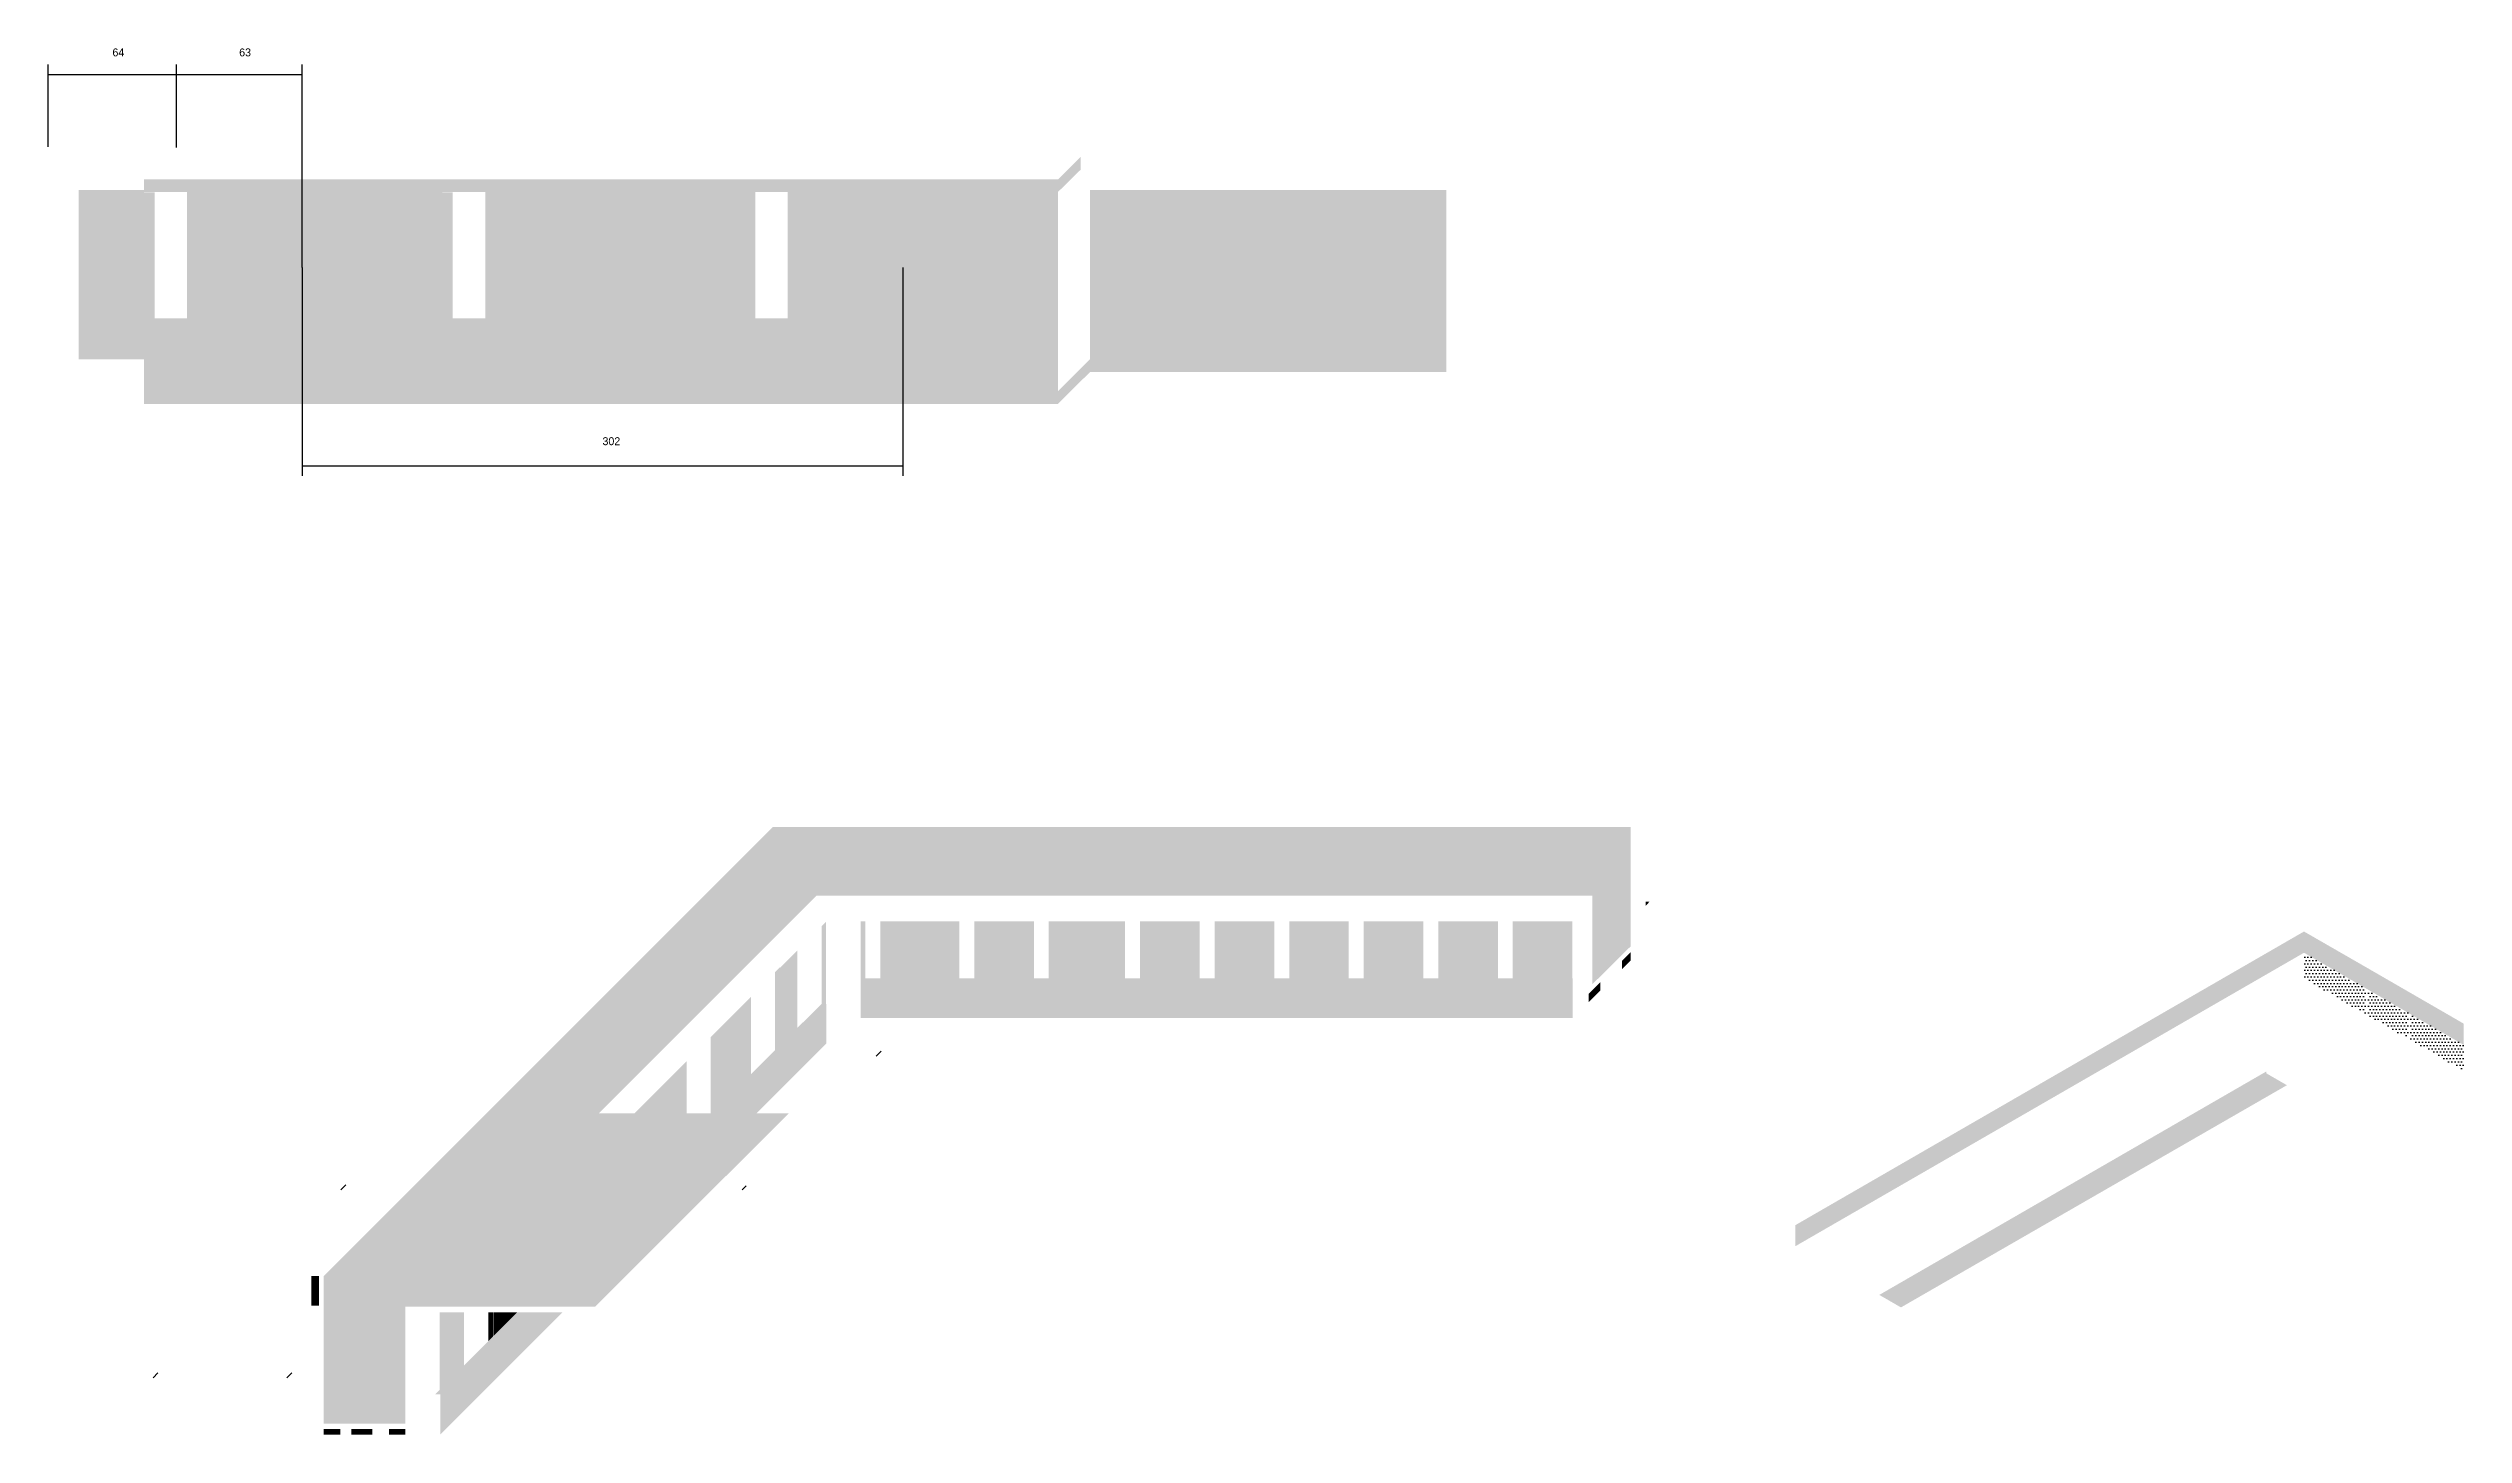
# Model space of a CAD drawing. Header units: metres. Extents: x 230 to 4258, y -1006 to 278.
# Drawn here: x 230 to 1446, y -420 to 278 of the extents above; entities that cross this region are included whole.
import ezdxf

# ---------------------------------------------------------------- set-up
doc = ezdxf.new("R2010")
doc.units = ezdxf.units.M
for name, color, linetype in [('COTA', 2, 'Continuous'), ('Hachura', 8, 'Continuous'), ('Madeira', 52, 'Continuous')]:
    doc.layers.add(name, color=color, linetype=linetype)
pattern_1 = [(45, (0, 0), (-230.184, 230.184), [])]

msp = doc.modelspace()

# ---------------------------------------------------------------- texts
at = {"layer": 'COTA'}
for s, p in [('64', (261.9, 274.2)), ('63', (325.7, 274.2)), ('302', (508.6, 78.4))]:
    msp.add_text(s, height=4, dxfattribs=at).set_placement(p)

# ---------------------------------------------------------------- hatches: boundary and pattern name
at = {"layer": 'Hachura'}
h = msp.add_hatch(color=8, dxfattribs=at)
h.dxf.hatch_style = 1
h.paths.add_polyline_path([(749.3, 217.1), (749.3, 223.5), (737.9, 212.2), (737.9, 205.9)])
h = msp.add_hatch(color=8, dxfattribs=at)
h.dxf.hatch_style = 1
h.paths.add_polyline_path([(277.8, 205.9), (277.8, 205.9), (277.8, 206.9), (244.9, 206.9), (244.9, 121.7), (277.8, 121.7)])
h = msp.add_hatch(color=8, dxfattribs=at)
h.dxf.hatch_style = 1
h.paths.add_polyline_path([(737.9, 212.2), (277.8, 212.2), (277.8, 205.9), (737.9, 205.9)])
h = msp.add_hatch(color=8, dxfattribs=at)
h.dxf.hatch_style = 1
h.paths.add_polyline_path([(754.1, 206.9), (754.1, 115.3), (933.4, 115.3), (933.4, 206.9)])
h = msp.add_hatch(color=8, dxfattribs=at)
h.dxf.hatch_style = 1
h.paths.add_polyline_path([(277.7, 142.2), (283.1, 142.2), (283.1, 142.2), (283.1, 205.8), (283.1, 205.8), (277.7, 205.8), (277.7, 205.8), (277.7, 142.2)])
h = msp.add_hatch(color=8, dxfattribs=at)
h.dxf.hatch_style = 1
h.paths.add_polyline_path([(299.4, 142.2), (428, 142.2), (428, 142.2), (428, 205.9), (428, 205.9), (299.4, 205.9), (299.4, 205.9), (299.4, 142.2)])
h = msp.add_hatch(color=8, dxfattribs=at)
h.dxf.hatch_style = 1
h.paths.add_polyline_path([(427.9, 142.2), (433.2, 142.2), (433.2, 142.2), (433.2, 205.8), (433.2, 205.8), (427.9, 205.8), (427.9, 205.8), (427.9, 142.2)])
h = msp.add_hatch(color=8, dxfattribs=at)
h.dxf.hatch_style = 1
h.paths.add_polyline_path([(449.6, 142.2), (580.3, 142.2), (580.3, 142.2), (580.3, 205.9), (580.3, 205.9), (449.6, 205.9), (449.6, 205.9), (449.6, 142.2)])
h = msp.add_hatch(color=8, dxfattribs=at)
h.dxf.hatch_style = 1
h.paths.add_polyline_path([(580.3, 142.2), (585.6, 142.2), (585.6, 142.2), (585.6, 205.9), (585.6, 205.9), (580.3, 205.9), (580.3, 205.9), (580.3, 142.2)])
h = msp.add_hatch(color=8, dxfattribs=at)
h.dxf.hatch_style = 1
h.paths.add_polyline_path([(601.9, 142.2), (732.6, 142.2), (732.6, 142.2), (732.6, 205.9), (732.6, 205.9), (601.9, 205.9), (601.9, 205.9), (601.9, 142.2)])
h = msp.add_hatch(color=8, dxfattribs=at)
h.dxf.hatch_style = 1
h.paths.add_polyline_path([(732.6, 142.2), (737.9, 142.2), (737.9, 142.2), (737.9, 205.9), (737.9, 205.9), (732.6, 205.9), (732.6, 205.9), (732.6, 142.2)])
h = msp.add_hatch(color=8, dxfattribs=at)
h.dxf.hatch_style = 1
h.paths.add_polyline_path([(737.9, 142.2), (277.8, 142.2), (277.8, 105.6), (277.8, 99.2), (737.9, 99.2)])
h = msp.add_hatch(color=8, dxfattribs=at)
h.dxf.hatch_style = 1
h.paths.add_polyline_path([(737.9, 105.6), (737.9, 99.2), (754.1, 115.3), (754.1, 121.7)])
h = msp.add_hatch(color=8, dxfattribs=at)
h.dxf.hatch_style = 1
h.paths.add_polyline_path([(409.4, -355.4), (594.4, -170.4), (594.4, -113.9), (594.4, -113.9), (368.3, -340), (368.3, -414.4), (409.4, -373.4)])
h = msp.add_hatch(color=8, dxfattribs=at)
h.dxf.hatch_style = 1
h.paths.add_polyline_path([(594.4, -170.4), (616.4, -148.4), (1006.9, -148.4), (1006.9, -174), (1026.2, -174), (1026.2, -113.9), (594.4, -113.9)])
h = msp.add_hatch(color=8, dxfattribs=at)
h.dxf.hatch_style = 1
h.paths.add_polyline_path([(1035.8, -151.4), (1033.8, -151.4), (1033.8, -153.6)])
h = msp.add_hatch(color=8, dxfattribs=at)
h.dxf.hatch_style = 1
h.paths.add_polyline_path([(618.9, -205.3), (621.2, -203), (621.2, -203), (621.2, -161.5), (621.2, -161.5), (618.9, -163.9), (618.9, -163.9), (618.9, -205.3)])
h = msp.add_hatch(color=8, dxfattribs=at)
h.dxf.hatch_style = 1
h.paths.add_polyline_path([(638.5, -190.1), (641, -190.1), (641, -190.1), (641, -161.4), (641, -161.4), (638.5, -161.4), (638.5, -161.4), (638.5, -190.1)])
h = msp.add_hatch(color=8, dxfattribs=at)
h.dxf.hatch_style = 1
h.paths.add_polyline_path([(648.5, -190.1), (685.9, -190.1), (685.9, -190.1), (685.9, -161.3), (685.9, -161.3), (648.5, -161.3), (648.5, -161.3), (648.5, -190.1)])
h = msp.add_hatch(color=8, dxfattribs=at)
h.dxf.hatch_style = 1
h.paths.add_polyline_path([(685.8, -190.1), (688.2, -190.1), (688.2, -190.1), (688.2, -161.4), (688.2, -161.4), (685.8, -161.4), (685.8, -161.4), (685.8, -190.1)])
h = msp.add_hatch(color=8, dxfattribs=at)
h.dxf.hatch_style = 1
h.paths.add_polyline_path([(695.8, -190.1), (723.4, -190.1), (723.4, -190.1), (723.4, -161.3), (723.4, -161.3), (695.8, -161.3), (695.8, -161.3), (695.8, -190.1)])
h = msp.add_hatch(color=8, dxfattribs=at)
h.dxf.hatch_style = 1
h.paths.add_polyline_path([(723.3, -190.1), (725.8, -190.1), (725.8, -190.1), (725.8, -161.4), (725.8, -161.4), (723.3, -161.4), (723.3, -161.4), (723.3, -190.1)])
h = msp.add_hatch(color=8, dxfattribs=at)
h.dxf.hatch_style = 1
h.paths.add_polyline_path([(733.3, -190.1), (769.4, -190.1), (769.4, -190.1), (769.4, -161.3), (769.4, -161.3), (733.3, -161.3), (733.3, -161.3), (733.3, -190.1)])
h = msp.add_hatch(color=8, dxfattribs=at)
h.dxf.hatch_style = 1
h.paths.add_polyline_path([(769.3, -190.1), (771.7, -190.1), (771.7, -190.1), (771.7, -161.4), (771.7, -161.4), (769.3, -161.4), (769.3, -161.4), (769.3, -190.1)])
h = msp.add_hatch(color=8, dxfattribs=at)
h.dxf.hatch_style = 1
h.paths.add_polyline_path([(779.2, -190.1), (806.9, -190.1), (806.9, -190.1), (806.9, -161.3), (806.9, -161.3), (779.2, -161.3), (779.2, -161.3), (779.2, -190.1)])
h = msp.add_hatch(color=8, dxfattribs=at)
h.dxf.hatch_style = 1
h.paths.add_polyline_path([(806.8, -190.1), (809.2, -190.1), (809.2, -190.1), (809.2, -161.4), (809.2, -161.4), (806.8, -161.4), (806.8, -161.4), (806.8, -190.1)])
h = msp.add_hatch(color=8, dxfattribs=at)
h.dxf.hatch_style = 1
h.paths.add_polyline_path([(816.8, -190.1), (844.4, -190.1), (844.4, -190.1), (844.4, -161.3), (844.4, -161.3), (816.8, -161.3), (816.8, -161.3), (816.8, -190.1)])
h = msp.add_hatch(color=8, dxfattribs=at)
h.dxf.hatch_style = 1
h.paths.add_polyline_path([(844.3, -190.1), (846.8, -190.1), (846.8, -190.1), (846.8, -161.4), (846.8, -161.4), (844.3, -161.4), (844.3, -161.4), (844.3, -190.1)])
h = msp.add_hatch(color=8, dxfattribs=at)
h.dxf.hatch_style = 1
h.paths.add_polyline_path([(854.3, -190.1), (882, -190.1), (882, -190.1), (882, -161.3), (882, -161.3), (854.3, -161.3), (854.3, -161.3), (854.3, -190.1)])
h = msp.add_hatch(color=8, dxfattribs=at)
h.dxf.hatch_style = 1
h.paths.add_polyline_path([(881.9, -190.1), (884.3, -190.1), (884.3, -190.1), (884.3, -161.4), (884.3, -161.4), (881.9, -161.4), (881.9, -161.4), (881.9, -190.1)])
h = msp.add_hatch(color=8, dxfattribs=at)
h.dxf.hatch_style = 1
h.paths.add_polyline_path([(891.8, -190.1), (919.5, -190.1), (919.5, -190.1), (919.5, -161.3), (919.5, -161.3), (891.8, -161.3), (891.8, -161.3), (891.8, -190.1)])
h = msp.add_hatch(color=8, dxfattribs=at)
h.dxf.hatch_style = 1
h.paths.add_polyline_path([(919.4, -190.1), (921.8, -190.1), (921.8, -190.1), (921.8, -161.4), (921.8, -161.4), (919.4, -161.4), (919.4, -161.4), (919.4, -190.1)])
h = msp.add_hatch(color=8, dxfattribs=at)
h.dxf.hatch_style = 1
h.paths.add_polyline_path([(929.4, -190.1), (957, -190.1), (957, -190.1), (957, -161.3), (957, -161.3), (929.4, -161.3), (929.4, -161.3), (929.4, -190.1)])
h = msp.add_hatch(color=8, dxfattribs=at)
h.dxf.hatch_style = 1
h.paths.add_polyline_path([(956.9, -190.1), (959.4, -190.1), (959.4, -190.1), (959.4, -161.4), (959.4, -161.4), (956.9, -161.4), (956.9, -161.4), (956.9, -190.1)])
h = msp.add_hatch(color=8, dxfattribs=at)
h.dxf.hatch_style = 1
h.paths.add_polyline_path([(966.9, -190.1), (994.6, -190.1), (994.6, -190.1), (994.6, -161.3), (994.6, -161.3), (966.9, -161.3), (966.9, -161.3), (966.9, -190.1)])
h = msp.add_hatch(color=8, dxfattribs=at)
h.dxf.hatch_style = 1
h.paths.add_polyline_path([(994.5, -190.1), (996.9, -190.1), (996.9, -190.1), (996.9, -161.4), (996.9, -161.4), (994.5, -161.4), (994.5, -161.4), (994.5, -190.1)])
h = msp.add_hatch(color=8, dxfattribs=at)
h.dxf.hatch_style = 1
h.paths.add_polyline_path([(1109.1, -314.4), (1109.1, -325), (1109.1, -325), (1365.2, -177.2), (1365.2, -177.2), (1365.2, -166.5), (1365.2, -166.5), (1109.1, -314.4)])
h = msp.add_hatch(color=8, dxfattribs=at)
h.dxf.hatch_style = 1
h.paths.add_polyline_path([(1396.3, -184.4), (1365.2, -166.5), (1365.2, -177.2), (1396.3, -195.1), (1445.6, -223.6), (1445.6, -212.9)])
h = msp.add_hatch(color=8, dxfattribs=at)
h.dxf.hatch_style = 1
h.paths.add_polyline_path([(540.1, -197.8), (555.8, -197.8), (555.8, -197.8), (555.8, -179.3), (555.8, -179.3), (540.1, -179.3), (540.1, -179.3), (540.1, -197.8)])
h = msp.add_hatch(color=8, dxfattribs=at)
h.dxf.hatch_style = 1
h.paths.add_polyline_path([(598, -223.7), (606.7, -215.1), (606.7, -215.1), (606.7, -176.1), (606.7, -176.1), (598, -184.8), (598, -184.8), (598, -223.7)])
h = msp.add_hatch(color=8, dxfattribs=at)
h.dxf.hatch_style = 1
h.paths.add_polyline_path([(823, -192.2), (838.8, -192.2), (838.8, -192.2), (838.8, -173.6), (838.8, -173.6), (823, -173.6), (823, -173.6), (823, -192.2)])
h = msp.add_hatch(color=8, dxfattribs=at)
h.dxf.hatch_style = 1
h.paths.add_polyline_path([(1006.9, -174), (1006.9, -193.1), (1026.2, -174)])
h = msp.add_hatch(color=8, dxfattribs=at)
h.dxf.hatch_style = 1
h.paths.add_polyline_path([(1026.2, -181.2), (1026.2, -177), (1021.9, -181.2), (1021.9, -185.4)])
h = msp.add_hatch(dxfattribs=at)
h.set_pattern_fill('DOTS', scale=1.037)
h.paths.add_polyline_path([(1396.3, -208.1), (1396.3, -195.1), (1365.2, -177.2), (1365.2, -190.2)])
h = msp.add_hatch(color=8, dxfattribs=at)
h.dxf.hatch_style = 1
h.paths.add_polyline_path([(595.5, -226.2), (597.9, -223.8), (597.9, -223.8), (597.9, -184.5), (597.9, -184.5), (595.5, -186.9), (595.5, -186.9), (595.5, -226.2)])
h = msp.add_hatch(color=8, dxfattribs=at)
h.dxf.hatch_style = 1
h.paths.add_polyline_path([(997, -190.1), (837.3, -190.1), (824.4, -190.1), (638.6, -190.1), (638.6, -210.1), (997, -210.1)])
h = msp.add_hatch(color=8, dxfattribs=at)
h.dxf.hatch_style = 1
h.paths.add_polyline_path([(1011, -192), (1005, -198), (1005, -202.2), (1011, -196.2)])
h = msp.add_hatch(color=8, dxfattribs=at)
h.dxf.hatch_style = 1
h.paths.add_polyline_path([(565.6, -256.1), (583.3, -238.4), (583.3, -238.4), (583.3, -199.4), (583.3, -199.4), (565.6, -217.2), (565.6, -217.2), (565.6, -256.1)])
h = msp.add_hatch(color=8, dxfattribs=at)
h.dxf.hatch_style = 1
h.paths.add_polyline_path([(619, -205.2), (619, -202.8), (565.6, -256.1), (565.6, -258), (566.2, -258)])
h = msp.add_hatch(color=8, dxfattribs=at)
h.dxf.hatch_style = 1
h.paths.add_polyline_path([(621.3, -220), (621.3, -202.9), (566.2, -258), (586.2, -258), (621.3, -222.9)])
h = msp.add_hatch(dxfattribs=at)
h.set_pattern_fill('DOTS', scale=1.037)
h.paths.add_polyline_path([(1397, -195.5), (1397, -208.6), (1418.2, -220.8), (1418.2, -207.7)])
h = msp.add_hatch(color=8, dxfattribs=at)
h.dxf.hatch_style = 1
h.paths.add_polyline_path([(565.5, -217.3), (563.1, -219.6), (563.1, -258.1), (565.5, -258.1)])
h = msp.add_hatch(dxfattribs=at)
h.set_pattern_fill('DOTS', scale=1.037)
h.paths.add_polyline_path([(1418.5, -207.9), (1418.5, -220.9), (1445.6, -236.6), (1445.6, -223.6)])
h = msp.add_hatch(dxfattribs=at)
h.set_pattern_fill('ANSI36', scale=15)
h.paths.add_polyline_path([(409.5, -226.7), (407, -229.2), (463.6, -229.2), (466.1, -226.7)])
h = msp.add_hatch(dxfattribs=at)
h.set_pattern_fill('ANSI36', scale=15)
h.paths.add_polyline_path([(695.2, -226.7), (617.5, -226.7), (615, -229.2), (692.7, -229.2)])
h = msp.add_hatch(dxfattribs=at)
h.set_pattern_fill('ANSI36', scale=15)
h.paths.add_polyline_path([(695.2, -226.7), (692.7, -229.2), (692.7, -242.8), (695.2, -240.3)])
h = msp.add_hatch(color=8, dxfattribs=at)
h.dxf.hatch_style = 1
h.paths.add_polyline_path([(524.7, -258), (550.9, -258), (550.9, -231.9)])
h = msp.add_hatch(color=8, dxfattribs=at)
h.dxf.hatch_style = 1
h.paths.add_polyline_path([(1356.6, -243.9), (1346.2, -237.9), (1346.2, -237), (1151.4, -349.5), (1162.3, -355.8)])
h = msp.add_hatch(color=8, dxfattribs=at)
h.dxf.hatch_style = 1
h.paths.add_polyline_path([(409.4, -355.4), (412, -355.4), (424.3, -355.4), (505, -355.4), (602.4, -258), (506.8, -258)])
h = msp.add_hatch(color=8, dxfattribs=at)
h.dxf.hatch_style = 1
h.paths.add_polyline_path([(517.1, -307.4), (533, -307.4), (533, -307.4), (533, -288.5), (533, -288.5), (517.1, -288.5), (517.1, -288.5), (517.1, -307.4)])
h = msp.add_hatch(dxfattribs=at)
h.set_pattern_fill('ANSI36', scale=15)
h.paths.add_polyline_path([(342.6, -294.1), (340, -296.6), (396.6, -296.6), (399.1, -294.1)])
h = msp.add_hatch(dxfattribs=at)
h.set_pattern_fill('ANSI36', scale=15)
h.paths.add_polyline_path([(569.2, -294.1), (566.7, -296.6), (625.7, -296.6), (628.2, -294.1)])
h = msp.add_hatch(dxfattribs=at)
h.set_pattern_fill('ANSI36', scale=15)
h.paths.add_polyline_path([(628.2, -294.1), (625.7, -296.6), (625.7, -310.2), (628.2, -307.7)])
h = msp.add_hatch(color=8, dxfattribs=at)
h.dxf.hatch_style = 1
h.paths.add_polyline_path([(365.8, -340), (362.1, -340), (362.1, -354.9), (365.8, -354.9)])
h = msp.add_hatch(color=8, dxfattribs=at)
h.dxf.hatch_style = 1
h.paths.add_polyline_path([(468.3, -358.2), (465.7, -358.2), (424.3, -399.6), (426.9, -399.6)])
h = msp.add_hatch(color=8, dxfattribs=at)
h.dxf.hatch_style = 1
h.paths.add_polyline_path([(426.6, -397.3), (438.9, -385), (438.9, -385), (438.9, -358.2), (438.9, -358.2), (426.6, -358.2), (426.6, -358.2), (426.6, -397.3)])
h = msp.add_hatch(color=8, dxfattribs=at)
h.dxf.hatch_style = 1
h.paths.add_polyline_path([(488.6, -358.2), (483.1, -358.2), (468.3, -358.2), (426.9, -399.6), (426.9, -419.9)])
h = msp.add_hatch(color=8, dxfattribs=at)
h.dxf.hatch_style = 1
h.paths.add_polyline_path([(451.1, -372.8), (453.4, -370.5), (453.4, -370.5), (453.4, -358.3), (453.4, -358.3), (451.1, -358.3), (451.1, -358.3), (451.1, -372.8)])
h = msp.add_hatch(color=8, dxfattribs=at)
h.dxf.hatch_style = 1
h.paths.add_polyline_path([(453.6, -370.3), (465.7, -358.2), (465.7, -358.2), (453.6, -358.2), (453.6, -358.2), (453.6, -370.3)])
h = msp.add_hatch(color=8, dxfattribs=at)
h.dxf.hatch_style = 1
h.paths.add_polyline_path([(368.3, -414.4), (409.4, -414.4), (409.4, -373.4)])
h = msp.add_hatch(dxfattribs=at)
h.set_pattern_fill('ANSI36', scale=15)
h.paths.add_polyline_path([(248.5, -388.7), (246, -391.2), (353.4, -391.2), (353.4, -388.7)])
h = msp.add_hatch(dxfattribs=at)
h.set_pattern_fill('ANSI36', scale=15)
h.paths.add_polyline_path([(458.1, -388.7), (455.6, -391.2), (455.6, -391.2), (531.7, -391.2), (531.7, -391.2), (534.2, -388.7), (534.2, -388.7), (458.1, -388.7)])
h = msp.add_hatch(dxfattribs=at)
h.set_pattern_fill('ANSI36', scale=15)
h.paths.add_polyline_path([(534.2, -388.7), (531.7, -391.2), (531.7, -404.8), (534.2, -402.3)])
h = msp.add_hatch(color=8, dxfattribs=at)
h.dxf.hatch_style = 1
h.paths.add_polyline_path([(389.9, -412.4), (405.6, -412.4), (405.6, -412.4), (405.6, -393.8), (405.6, -393.8), (389.9, -393.8), (389.9, -393.8), (389.9, -412.4)])
h = msp.add_hatch(color=8, dxfattribs=at)
h.dxf.hatch_style = 1
h.paths.add_polyline_path([(389.9, -412.4), (405.6, -412.4), (405.6, -412.4), (405.6, -393.8), (405.6, -393.8), (389.9, -393.8), (389.9, -393.8), (389.9, -412.4)])
h = msp.add_hatch(color=8, dxfattribs=at)
h.dxf.hatch_style = 1
h.paths.add_polyline_path([(376.6, -417), (368.3, -417), (368.3, -419.9), (376.6, -419.9)])
h = msp.add_hatch(color=8, dxfattribs=at)
h.dxf.hatch_style = 1
h.paths.add_polyline_path([(392.8, -417), (382.1, -417), (382.1, -419.9), (392.8, -419.9)])
h = msp.add_hatch(color=8, dxfattribs=at)
h.dxf.hatch_style = 1
h.paths.add_polyline_path([(409.4, -417), (401.2, -417), (401.2, -419.9), (409.4, -419.9)])
at = {"layer": 'Madeira'}
h = msp.add_hatch(dxfattribs=at)
h.set_pattern_fill('PATRON00077', scale=102.529)
h.set_pattern_definition(pattern_1)
h.paths.add_polyline_path([(1109.1, -325), (1109.1, -338.1), (1109.1, -338.1), (1365.2, -190.2), (1365.2, -190.2), (1365.2, -177.2), (1365.2, -177.2), (1109.1, -325)])
h = msp.add_hatch(dxfattribs=at)
h.set_pattern_fill('PATRON00077', scale=102.529)
h.set_pattern_definition(pattern_1)
h.paths.add_polyline_path([(1109.1, -338.1), (1140.1, -356), (1140.1, -356), (1396.3, -208.1), (1396.3, -208.1), (1365.2, -190.2), (1365.2, -190.2), (1109.1, -338.1)])
h = msp.add_hatch(dxfattribs=at)
h.set_pattern_fill('PATRON00077', scale=102.529)
h.set_pattern_definition(pattern_1)
h.paths.add_polyline_path([(1367.3, -250.1), (1418.2, -220.8), (1418.2, -220.8), (1396.5, -208.2), (1396.5, -208.2), (1346.2, -237.9), (1346.2, -237.9), (1367.3, -250.1)])
h = msp.add_hatch(dxfattribs=at)
h.set_pattern_fill('PATRON00077', scale=102.529)
h.set_pattern_definition(pattern_1)
h.paths.add_polyline_path([(1189.5, -384.5), (1445.6, -236.6), (1445.6, -236.6), (1418.5, -220.9), (1418.5, -220.9), (1162.4, -368.8), (1162.4, -368.8), (1189.5, -384.5)])
h = msp.add_hatch(dxfattribs=at)
h.set_pattern_fill('PATRON00077', scale=102.529)
h.set_pattern_definition(pattern_1)
h.paths.add_polyline_path([(1367.7, -250.3), (1356.4, -243.8), (1356.4, -243.8), (1162.3, -355.8), (1162.3, -355.8), (1162.3, -368.8), (1162.3, -368.8), (1367.7, -250.3)])

# ---------------------------------------------------------------- linework, layer by layer
at = {"layer": 'COTA'}
for p, q in [((229.6, 228.7), (229.6, 270.1)), ((294.1, 228.3), (294.1, 270.1)), ((294.1, 228.3), (294.1, 270.1)), ((357.4, 167.9), (357.4, 270.1)), ((229.6, 265.1), (294.1, 265.1)), ((294.1, 265.1), (357.4, 265.1)), ((357.4, 167.9), (357.4, 63)), ((659.8, 167.9), (659.8, 63)), ((357.4, 68), (659.8, 68))]:
    msp.add_line(p, q, dxfattribs=at)

msp.set_redraw_order([(e.dxf.handle, doc.entitydb.next_handle()) for e in msp.query("TEXT MTEXT ATTDEF DIMENSION ARC_DIMENSION")])  # texts and dimensions are drawn at this point

doc.saveas('drawing.dxf')
